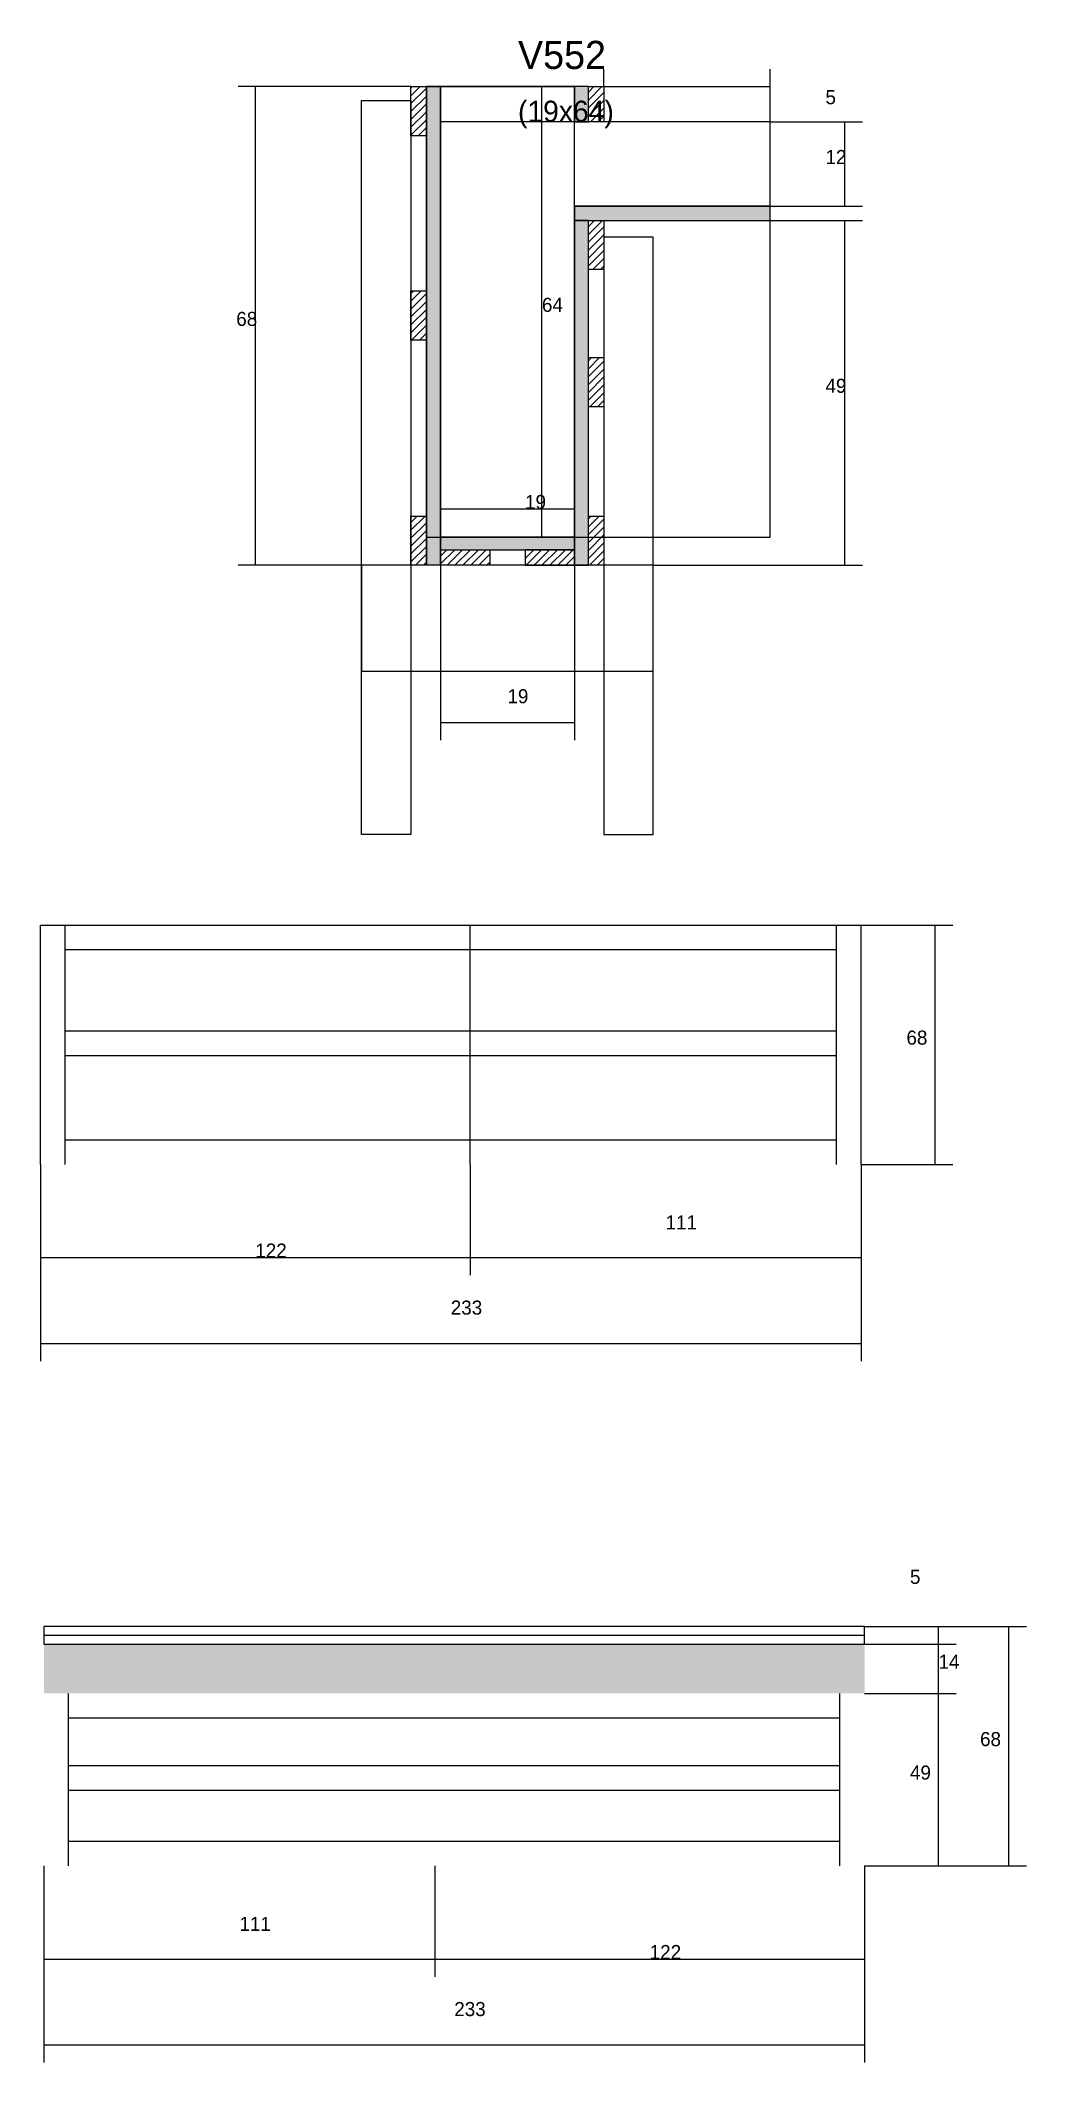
# Model space of a CAD drawing. Header units: metres. Extents: x -2848 to 22762, y -45195 to 1016.
# Drawn here: x 6264 to 6544, y -40161 to -39587 of the extents above; entities that cross this region are included whole.
import ezdxf

# ---------------------------------------------------------------- set-up
doc = ezdxf.new("R2010")
doc.units = ezdxf.units.M
for name, color, linetype in [('CONCRETO', 251, 'Continuous'), ('COTA', 4, 'Continuous'), ('Cota Seção (2x)', 4, 'Continuous'), ('Hachura', 253, 'Continuous'), ('Madeira', 126, 'Continuous'), ('Painéis', 200, 'Continuous'), ('SARR_2.2x7', 40, 'Continuous'), ('SARR_3.5x7', 81, 'Continuous'), ('SARR_EDITAR', 141, 'Continuous'), ('Texto Seção', 7, 'Continuous')]:
    doc.layers.add(name, color=color, linetype=linetype)

msp = doc.modelspace()

# ---------------------------------------------------------------- texts
at = {"layer": 'COTA'}
for s, p in [('5', (6487.3, -39605)), ('12', (6487.3, -39622)), ('68', (6320, -39668)), ('49', (6487.3, -39687)), ('19', (6397, -39775.2)), ('68', (6510.3, -39872.2)), ('111', (6441.9, -39924.7)), ('122', (6325.4, -39932.7)), ('233', (6380.9, -39948.9)), ('5', (6511.3, -40025.4)), ('14', (6519.4, -40049.5)), ('68', (6531.2, -40071.5)), ('49', (6511.3, -40081)), ('111', (6320.9, -40124)), ('122', (6437.4, -40132)), ('233', (6381.9, -40148.2))]:
    msp.add_text(s, height=4, dxfattribs=at).set_placement(p)
at = {"layer": 'Cota Seção (2x)'}
for s, p in [('64', (6406.8, -39664)), ('19', (6402, -39720))]:
    msp.add_text(s, height=4, dxfattribs=at).set_placement(p)
at = {"layer": 'Texto Seção'}
for s, height, p in [('V552', 8, (6400, -39595)), ('(19x64)', 6, (6400, -39610))]:
    msp.add_text(s, height=height, dxfattribs=at).set_placement(p)

# ---------------------------------------------------------------- hatches: boundary and pattern name
at = {"layer": 'COTA'}
h = msp.add_hatch(dxfattribs=at)
h.set_pattern_fill('AR-CONC', scale=0.03)
h.paths.add_polyline_path([(6265.4, -40042.5), (6265.4, -40056.5), (6265.4, -40056.5), (6498.4, -40056.5), (6498.4, -40056.5), (6498.4, -40042.5), (6498.4, -40042.5), (6265.4, -40042.5)])
at = {"layer": 'Hachura'}
h = msp.add_hatch(dxfattribs=at)
h.set_pattern_fill('ANSI31', scale=0.5)
h.paths.add_polyline_path([(6369.6, -39600), (6374, -39600), (6374, -39600), (6374, -39614), (6374, -39614), (6369.6, -39614), (6369.6, -39614), (6369.6, -39600)])
h = msp.add_hatch(color=8, dxfattribs=at)
h.dxf.hatch_style = 1
h.paths.add_polyline_path([(6374, -39600), (6378, -39600), (6378, -39600), (6378, -39736), (6378, -39736), (6374, -39736), (6374, -39736), (6374, -39600)])
h = msp.add_hatch(color=8, dxfattribs=at)
h.dxf.hatch_style = 1
h.paths.add_polyline_path([(6420, -39610), (6416, -39610), (6416, -39610), (6416, -39600), (6416, -39600), (6420, -39600), (6420, -39600), (6420, -39610)])
h = msp.add_hatch(dxfattribs=at)
h.set_pattern_fill('ANSI31', scale=0.5)
h.paths.add_polyline_path([(6420, -39600), (6424.4, -39600), (6424.4, -39600), (6424.4, -39610), (6424.4, -39610), (6420, -39610), (6420, -39610), (6420, -39600)])
h = msp.add_hatch(color=8, dxfattribs=at)
h.dxf.hatch_style = 1
h.paths.add_polyline_path([(6471.6, -39638), (6471.6, -39634), (6471.6, -39634), (6416, -39634), (6416, -39634), (6416, -39638), (6416, -39638), (6471.6, -39638)])
h = msp.add_hatch(color=8, dxfattribs=at)
h.dxf.hatch_style = 1
h.paths.add_polyline_path([(6420, -39638), (6416, -39638), (6416, -39638), (6416, -39736), (6416, -39736), (6420, -39736), (6420, -39736), (6420, -39638)])
h = msp.add_hatch(dxfattribs=at)
h.set_pattern_fill('ANSI31', scale=0.5)
h.paths.add_polyline_path([(6420, -39638), (6424.4, -39638), (6424.4, -39638), (6424.4, -39652), (6424.4, -39652), (6420, -39652), (6420, -39652), (6420, -39638)])
h = msp.add_hatch(dxfattribs=at)
h.set_pattern_fill('ANSI31', scale=0.5)
h.paths.add_polyline_path([(6369.6, -39658), (6374, -39658), (6374, -39658), (6374, -39672), (6374, -39672), (6369.6, -39672), (6369.6, -39672), (6369.6, -39658)])
h = msp.add_hatch(dxfattribs=at)
h.set_pattern_fill('ANSI31', scale=0.5)
h.paths.add_polyline_path([(6420, -39677), (6424.4, -39677), (6424.4, -39677), (6424.4, -39691), (6424.4, -39691), (6420, -39691), (6420, -39691), (6420, -39677)])
h = msp.add_hatch(dxfattribs=at)
h.set_pattern_fill('ANSI31', scale=0.5)
h.paths.add_polyline_path([(6369.6, -39722), (6374, -39722), (6374, -39722), (6374, -39736), (6374, -39736), (6369.6, -39736), (6369.6, -39736), (6369.6, -39722)])
h = msp.add_hatch(dxfattribs=at)
h.set_pattern_fill('ANSI31', scale=0.5)
h.paths.add_polyline_path([(6420, -39722), (6424.4, -39722), (6424.4, -39722), (6424.4, -39736), (6424.4, -39736), (6420, -39736), (6420, -39736), (6420, -39722)])
h = msp.add_hatch(color=8, dxfattribs=at)
h.dxf.hatch_style = 1
h.paths.add_polyline_path([(6416, -39731.6), (6416, -39728), (6416, -39728), (6378, -39728), (6378, -39728), (6378, -39731.6), (6378, -39731.6), (6416, -39731.6)])
h = msp.add_hatch(dxfattribs=at)
h.set_pattern_fill('ANSI31', scale=0.5)
h.paths.add_polyline_path([(6378, -39736), (6378, -39731.6), (6378, -39731.6), (6392, -39731.6), (6392, -39731.6), (6392, -39736), (6392, -39736), (6378, -39736)])
h = msp.add_hatch(dxfattribs=at)
h.set_pattern_fill('ANSI31', scale=0.5)
h.paths.add_polyline_path([(6416, -39736), (6416, -39731.6), (6416, -39731.6), (6402, -39731.6), (6402, -39731.6), (6402, -39736), (6402, -39736), (6416, -39736)])

# ---------------------------------------------------------------- linework, layer by layer
at = {"layer": 'CONCRETO'}
for points in [[(6416, -39634), (6416, -39636), (6416, -39636), (6416, -39728), (6378, -39728), (6378, -39600), (6374, -39600), (6374, -39600), (6416, -39600), (6416, -39610)], [(6378, -39624), (6378, -39624), (6378, -39656), (6378, -39656), (6378, -39728), (6416, -39728), (6416, -39634), (6471.6, -39634), (6471.6, -39610), (6416, -39610)]]:
    msp.add_lwpolyline(points, dxfattribs=at)
for points in [[(6374, -39728), (6416, -39728), (6416, -39600), (6374, -39600)], [(6378, -39728), (6471.6, -39728), (6471.6, -39610), (6378, -39610)]]:
    msp.add_lwpolyline(points, close=True, dxfattribs=at)
at = {"layer": 'COTA'}
for p, q in [((6424.4, -39600), (6424.4, -39595)), ((6471.6, -39610), (6471.6, -39595)), ((6369.6, -39600), (6320.5, -39600)), ((6325.5, -39736), (6325.5, -39600)), ((6424.4, -39600), (6471.6, -39600)), ((6471.6, -39610), (6497.8, -39610)), ((6492.8, -39634), (6492.8, -39610)), ((6471.6, -39634), (6497.8, -39634)), ((6434, -39638), (6497.8, -39638)), ((6492.8, -39736), (6492.8, -39638)), ((6355.6, -39736), (6320.5, -39736)), ((6378, -39736), (6378, -39785.7)), ((6416, -39736), (6416, -39785.7)), ((6438.4, -39736), (6497.8, -39736)), ((6378, -39780.7), (6416, -39780.7)), ((6497.4, -39838.2), (6523.5, -39838.2)), ((6518.5, -39906.2), (6518.5, -39838.2)), ((6264.4, -39906.2), (6264.4, -39937.7)), ((6264.4, -39906.2), (6264.4, -39962.1)), ((6386.4, -39906.2), (6386.4, -39937.7)), ((6386.4, -39906.2), (6386.4, -39937.7)), ((6497.4, -39906.2), (6497.4, -39937.7)), ((6497.4, -39906.2), (6497.4, -39962.1)), ((6497.4, -39906.2), (6523.5, -39906.2)), ((6264.4, -39932.7), (6386.4, -39932.7)), ((6386.4, -39932.7), (6497.4, -39932.7)), ((6264.4, -39957.1), (6497.4, -39957.1)), ((6498.4, -40037.5), (6544.4, -40037.5)), ((6498.4, -40037.5), (6524.4, -40037.5)), ((6519.4, -40042.5), (6519.4, -40037.5)), ((6539.4, -40105.5), (6539.4, -40037.5)), ((6498.4, -40042.5), (6524.4, -40042.5)), ((6498.4, -40042.5), (6524.4, -40042.5)), ((6519.4, -40056.5), (6519.4, -40042.5)), ((6498.4, -40056.5), (6524.4, -40056.5)), ((6498.4, -40056.5), (6524.4, -40056.5)), ((6519.4, -40105.5), (6519.4, -40056.5)), ((6265.4, -40105.5), (6265.4, -40137)), ((6265.4, -40105.5), (6265.4, -40161.4)), ((6376.4, -40105.5), (6376.4, -40137)), ((6376.4, -40105.5), (6376.4, -40137)), ((6498.4, -40105.5), (6498.4, -40137)), ((6498.4, -40105.5), (6498.4, -40161.4)), ((6498.4, -40105.5), (6524.4, -40105.5)), ((6498.4, -40105.5), (6544.4, -40105.5)), ((6265.4, -40132), (6376.4, -40132)), ((6376.4, -40132), (6498.4, -40132)), ((6265.4, -40156.4), (6498.4, -40156.4))]:
    msp.add_line(p, q, dxfattribs=at)
at = {"layer": 'Cota Seção (2x)'}
for p, q in [((6378, -39600), (6411.8, -39600)), ((6406.8, -39728), (6406.8, -39600)), ((6378, -39736), (6378, -39715)), ((6416, -39736), (6416, -39715)), ((6378, -39720), (6416, -39720)), ((6378, -39728), (6411.8, -39728))]:
    msp.add_line(p, q, dxfattribs=at)
at = {"layer": 'Madeira'}
for points in [[(6369.6, -39600), (6374, -39600), (6374, -39614), (6369.6, -39614)], [(6420, -39600), (6424.4, -39600), (6424.4, -39610), (6420, -39610)], [(6420, -39638), (6424.4, -39638), (6424.4, -39652), (6420, -39652)], [(6369.6, -39658), (6374, -39658), (6374, -39672), (6369.6, -39672)], [(6420, -39677), (6424.4, -39677), (6424.4, -39691), (6420, -39691)], [(6369.6, -39722), (6374, -39722), (6374, -39736), (6369.6, -39736)], [(6420, -39722), (6424.4, -39722), (6424.4, -39736), (6420, -39736)], [(6378, -39736), (6378, -39731.6), (6392, -39731.6), (6392, -39736)], [(6416, -39736), (6416, -39731.6), (6402, -39731.6), (6402, -39736)]]:
    msp.add_lwpolyline(points, close=True, dxfattribs=at)
at = {"layer": 'Painéis'}
for p, q in [((6378, -39736), (6378, -39600)), ((6416, -39634), (6471.6, -39634)), ((6416, -39638), (6416, -39634)), ((6471.6, -39638), (6471.6, -39634)), ((6416, -39736), (6416, -39638)), ((6378, -39728), (6416, -39728)), ((6378, -39731.6), (6378, -39728)), ((6416, -39731.6), (6416, -39728)), ((6264.4, -39838.2), (6497.4, -39838.2)), ((6264.4, -39906.2), (6264.4, -39838.2)), ((6386.4, -39906.2), (6386.4, -39838.2)), ((6497.4, -39906.2), (6497.4, -39838.2))]:
    msp.add_line(p, q, dxfattribs=at)
for points in [[(6374, -39600), (6378, -39600), (6378, -39736), (6374, -39736)], [(6420, -39600), (6416, -39600), (6416, -39610), (6420, -39610)], [(6471.6, -39638), (6471.6, -39634), (6416, -39634), (6416, -39638)], [(6420, -39638), (6416, -39638), (6416, -39736), (6420, -39736)], [(6416, -39731.6), (6416, -39728), (6378, -39728), (6378, -39731.6)], [(6498.4, -40037.5), (6265.4, -40037.5), (6265.4, -40042.5), (6498.4, -40042.5)]]:
    msp.add_lwpolyline(points, close=True, dxfattribs=at)
at = {"layer": 'SARR_2.2x7'}
for p, q in [((6271.4, -39906.2), (6271.4, -39838.2)), ((6490.4, -39906.2), (6490.4, -39838.2)), ((6271.4, -39845.2), (6386.4, -39845.2)), ((6386.4, -39845.2), (6490.4, -39845.2)), ((6271.4, -39868.3), (6386.4, -39868.3)), ((6386.4, -39868.3), (6490.4, -39868.3)), ((6271.4, -39875.3), (6386.4, -39875.3)), ((6386.4, -39875.3), (6490.4, -39875.3)), ((6271.4, -39899.2), (6386.4, -39899.2)), ((6386.4, -39899.2), (6490.4, -39899.2)), ((6272.4, -40105.5), (6272.4, -40056.5)), ((6491.4, -40105.5), (6491.4, -40056.5)), ((6272.4, -40063.5), (6376.4, -40063.5)), ((6376.4, -40063.5), (6491.4, -40063.5)), ((6272.4, -40077), (6376.4, -40077)), ((6376.4, -40077), (6491.4, -40077)), ((6272.4, -40084), (6376.4, -40084)), ((6376.4, -40084), (6491.4, -40084)), ((6272.4, -40098.5), (6376.4, -40098.5)), ((6376.4, -40098.5), (6491.4, -40098.5))]:
    msp.add_line(p, q, dxfattribs=at)
at = {"layer": 'SARR_3.5x7'}
for points in [[(6355.6, -39603.9), (6369.6, -39603.9), (6369.6, -39812.5), (6355.6, -39812.5)], [(6438.4, -39642.8), (6424.4, -39642.8), (6424.4, -39812.5), (6438.4, -39812.5)], [(6438.4, -39736), (6355.6, -39736), (6355.6, -39766.1), (6438.4, -39766.1)]]:
    msp.add_lwpolyline(points, close=True, dxfattribs=at)
at = {"layer": 'SARR_EDITAR'}
for p, q in [((6265.4, -40040), (6376.4, -40040)), ((6376.4, -40040), (6498.4, -40040))]:
    msp.add_line(p, q, dxfattribs=at)

msp.set_redraw_order([(e.dxf.handle, doc.entitydb.next_handle()) for e in msp.query("TEXT MTEXT ATTDEF DIMENSION ARC_DIMENSION")])  # texts and dimensions are drawn at this point

doc.saveas('drawing.dxf')
